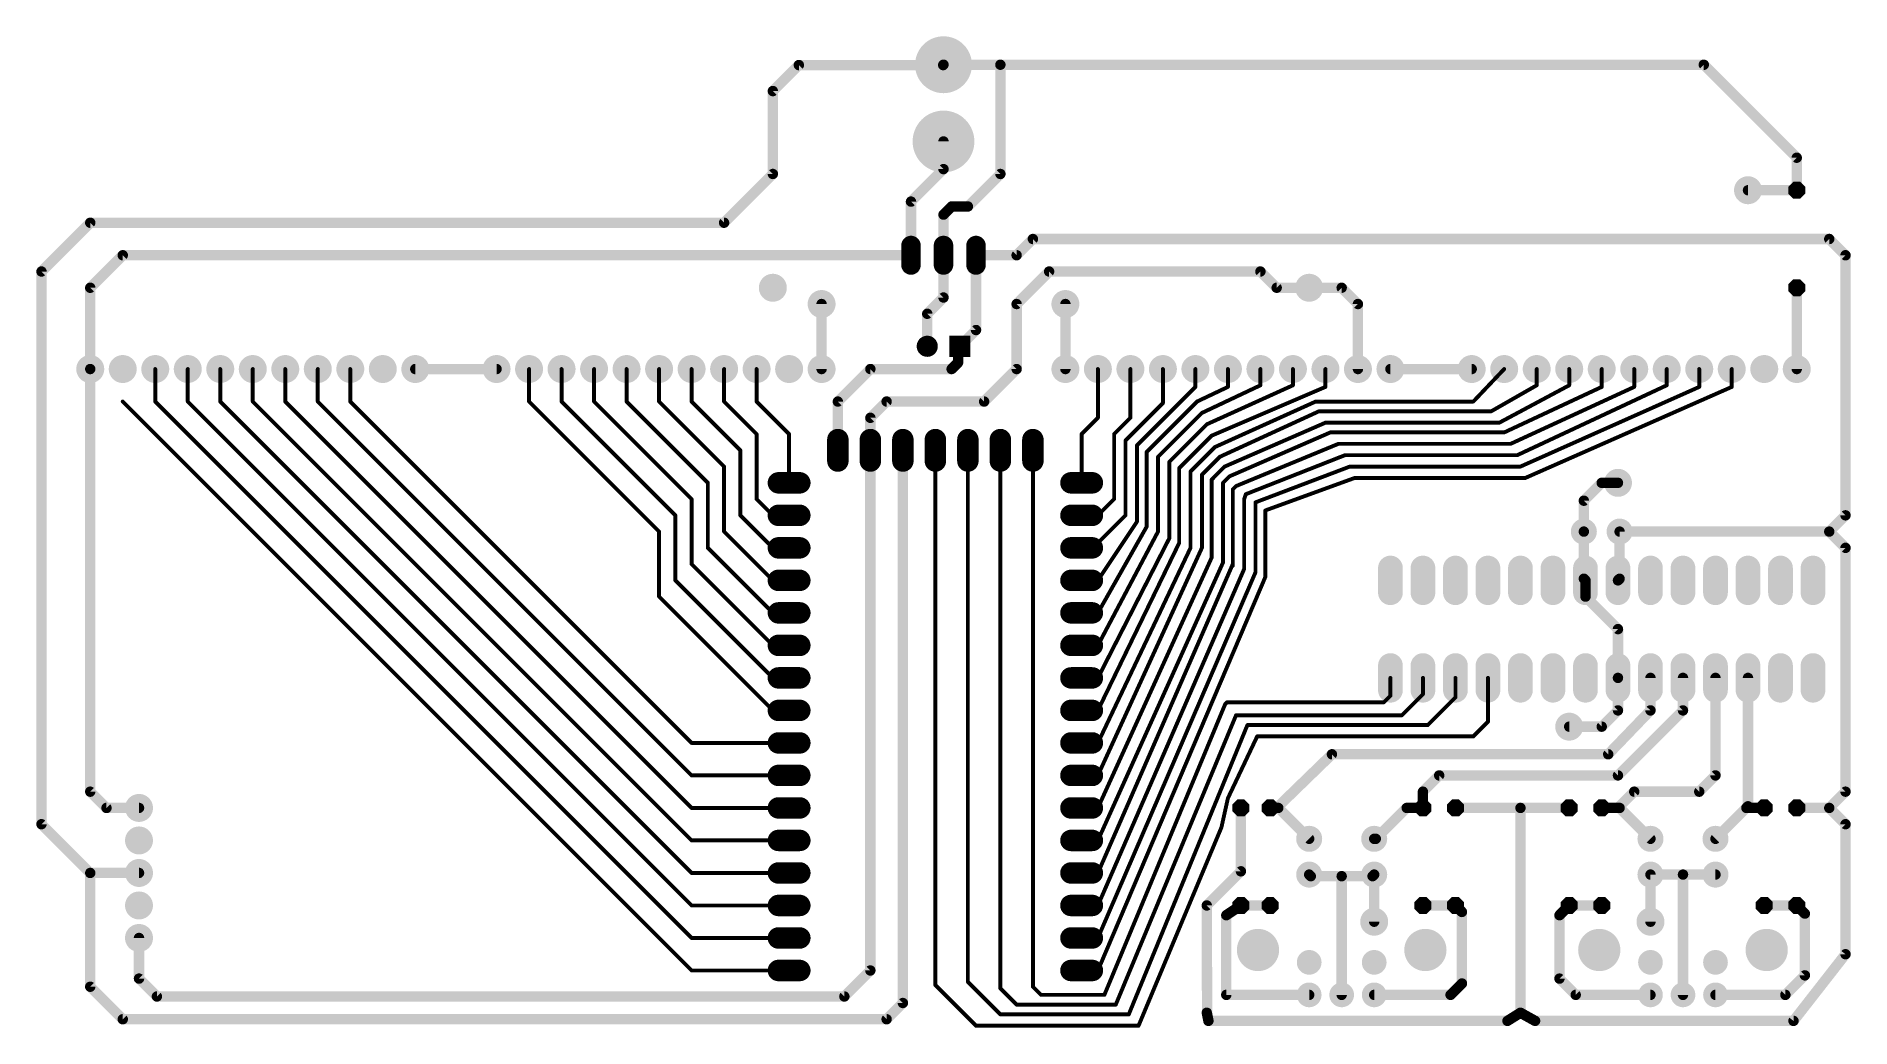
# Model space of a CAD drawing. Extents: x 0.08 to 5.67, y 0.02 to 3.07.
import ezdxf

# ---------------------------------------------------------------- set-up
doc = ezdxf.new("R2010")
doc.units = 0
for name, color, linetype in [('16', 175, 'CONTINUOUS'), ('17', 82, 'CONTINUOUS'), ('18', 82, 'CONTINUOUS')]:
    doc.layers.add(name, color=color, linetype=linetype)

# ---------------------------------------------------------------- blocks, each defined once
blk = doc.blocks.new('SQUAREP')
blk.add_solid([(-0.5, -0.5), (0.5, -0.5), (-0.5, 0.5), (0.5, 0.5)])
blk = doc.blocks.new('ROUNDP')
at = {"const_width": 0.5}
blk.add_lwpolyline([(0, -0.25, 1), (0, 0.25, 1), (0, -0.25)], format="xyb", dxfattribs=at)
blk = doc.blocks.new('LONGP100')
at = {"const_width": 1}
blk.add_lwpolyline([(-0.5, 0), (0.5, 0)], dxfattribs=at)
at = {"const_width": 0.5}
for points in [[(-0.5, 0.25, 1), (-0.5, -0.25)], [(0.5, -0.25, 1), (0.5, 0.25)]]:
    blk.add_lwpolyline(points, format="xyb", dxfattribs=at)
blk = doc.blocks.new('OCTAGONP')
at = {"const_width": 0.5}
blk.add_lwpolyline([(-0.25, -0.103553), (-0.25, 0.103553), (-0.103553, 0.25), (0.103553, 0.25), (0.25, 0.103553), (0.25, -0.103553), (0.103553, -0.25), (-0.103553, -0.25), (-0.25, -0.103553), (-0.25, 0.103553)], dxfattribs=at)
blk = doc.blocks.new('ROUNDV')
at = {"const_width": 0.5}
blk.add_lwpolyline([(0, -0.25, 1), (0, 0.25, 1), (0, -0.25)], format="xyb", dxfattribs=at)

msp = doc.modelspace()

# ---------------------------------------------------------------- linework, layer by layer
at = {"layer": '16'}
for points, const_width in [([(2.35, 2.905), (2.43, 2.985)], 0.032), ([(2.43, 2.985), (2.874, 2.985)], 0.032), ([(2.874, 2.985), (2.875, 2.986)], 0.032), ([(2.875, 2.986), (3.05, 2.986)], 0.032), ([(3.05, 2.986), (5.214, 2.986)], 0.032), ([(3.05, 2.65), (3.05, 2.986)], 0.032), ([(5.214, 2.986), (5.5, 2.7)], 0.032), ([(2.35, 2.65), (2.35, 2.905)], 0.032), ([(2.875, 2.75), (2.875, 2.665)], 0.032), ([(2.875, 2.665), (2.775, 2.565)], 0.032), ([(5.5, 2.7), (5.5, 2.6)], 0.032), ([(2.2, 2.5), (2.35, 2.65)], 0.032), ([(2.95, 2.55), (3.05, 2.65)], 0.032), ([(2.775, 2.565), (2.775, 2.4)], 0.032), ([(5.5, 2.6), (5.35, 2.6)], 0.032), ([(0.1, 2.35), (0.25, 2.5)], 0.032), ([(0.25, 2.5), (2.2, 2.5)], 0.032), ([(2.875, 2.525), (2.9, 2.55)], 0.032), ([(2.875, 2.4), (2.875, 2.525)], 0.032), ([(2.9, 2.55), (2.95, 2.55)], 0.032), ([(3.15, 2.45), (3.1, 2.4)], 0.032), ([(5.6, 2.45), (3.15, 2.45)], 0.032), ([(5.65, 2.4), (5.6, 2.45)], 0.032), ([(0.35, 2.4), (0.25, 2.3)], 0.032), ([(2.775, 2.4), (0.35, 2.4)], 0.032), ([(2.875, 2.4), (2.875, 2.27)], 0.032), ([(2.975, 2.4), (2.975, 2.17)], 0.032), ([(3.1, 2.4), (2.975, 2.4)], 0.032), ([(5.65, 1.6), (5.65, 2.4)], 0.032), ([(0.1, 0.65), (0.1, 2.35)], 0.032), ([(3.1, 2.25), (3.2, 2.35)], 0.032), ([(3.2, 2.35), (3.85, 2.35)], 0.032), ([(3.85, 2.35), (3.9, 2.3)], 0.032), ([(0.25, 2.3), (0.25, 2.05)], 0.032), ([(3.9, 2.3), (4.1, 2.3)], 0.032), ([(4.1, 2.3), (4.15, 2.25)], 0.032), ([(5.5, 2.3), (5.5, 2.05)], 0.032), ([(2.5, 2.05), (2.5, 2.25)], 0.032), ([(2.875, 2.27), (2.825, 2.22)], 0.032), ([(2.825, 2.22), (2.825, 2.12)], 0.032), ([(3.1, 2.05), (3.1, 2.25)], 0.032), ([(3.25, 2.05), (3.25, 2.25)], 0.032), ([(4.15, 2.25), (4.15, 2.05)], 0.032), ([(2.975, 2.17), (2.925, 2.12)], 0.032), ([(2.925, 2.12), (2.92, 2.12)], 0.032), ([(2.92, 2.12), (2.92, 2.07)], 0.032), ([(0.25, 2.05), (0.25, 0.75)], 0.032), ([(1.5, 2.05), (1.25, 2.05)], 0.032), ([(2.65, 2.05), (2.55, 1.95)], 0.032), ([(2.9, 2.05), (2.65, 2.05)], 0.032), ([(2.92, 2.07), (2.9, 2.05)], 0.032), ([(3, 1.95), (3.1, 2.05)], 0.032), ([(4.5, 2.05), (4.25, 2.05)], 0.032), ([(0.45, 2.05), (0.45, 1.95)], 0.012), ([(0.55, 1.95), (0.55, 2.05)], 0.012), ([(0.65, 2.05), (0.65, 1.95)], 0.012), ([(0.75, 1.95), (0.75, 2.05)], 0.012), ([(0.85, 2.05), (0.85, 1.95)], 0.012), ([(0.95, 1.95), (0.95, 2.05)], 0.012), ([(1.05, 2.05), (1.05, 1.95)], 0.012), ([(1.6, 2.05), (1.6, 1.95)], 0.012), ([(1.7, 2.05), (1.7, 1.95)], 0.012), ([(1.8, 1.95), (1.8, 2.05)], 0.012), ([(1.9, 2.05), (1.9, 1.95)], 0.012), ([(2, 1.95), (2, 2.05)], 0.012), ([(2.1, 2.05), (2.1, 1.95)], 0.012), ([(2.2, 1.95), (2.2, 2.05)], 0.012), ([(2.3, 1.95), (2.3, 2.05)], 0.012), ([(3.35, 1.9), (3.35, 2.05)], 0.012), ([(3.45, 1.9), (3.45, 2.05)], 0.012), ([(3.55, 1.945), (3.55, 2.05)], 0.012), ([(3.65, 1.995), (3.65, 2.05)], 0.012), ([(3.75, 1.995), (3.75, 2.05)], 0.012), ([(3.85, 2), (3.85, 2.05)], 0.012), ([(3.95, 2), (3.95, 2.05)], 0.012), ([(4.05, 1.995), (4.05, 2.05)], 0.012), ([(4.505, 1.95), (4.6, 2.05)], 0.012), ([(4.7, 2), (4.7, 2.05)], 0.012), ([(4.8, 2), (4.8, 2.05)], 0.012), ([(4.9, 1.995), (4.9, 2.05)], 0.012), ([(5, 1.995), (5, 2.05)], 0.012), ([(5.1, 2), (5.1, 2.05)], 0.012), ([(5.2, 1.995), (5.2, 2.05)], 0.012), ([(5.3, 1.995), (5.3, 2.05)], 0.012), ([(2.1, 0.2), (0.35, 1.95)], 0.012), ([(0.45, 1.95), (2.1, 0.3)], 0.012), ([(2.1, 0.4), (0.55, 1.95)], 0.012), ([(0.65, 1.95), (2.1, 0.5)], 0.012), ([(2.1, 0.6), (0.75, 1.95)], 0.012), ([(0.85, 1.95), (2.1, 0.7)], 0.012), ([(2.1, 0.8), (0.95, 1.95)], 0.012), ([(1.05, 1.95), (2.1, 0.9)], 0.012), ([(1.6, 1.95), (2, 1.55)], 0.012), ([(1.7, 1.95), (2.05, 1.6)], 0.012), ([(2.1, 1.65), (1.8, 1.95)], 0.012), ([(1.9, 1.95), (2.15, 1.7)], 0.012), ([(2.2, 1.75), (2, 1.95)], 0.012), ([(2.1, 1.95), (2.25, 1.8)], 0.012), ([(2.3, 1.85), (2.2, 1.95)], 0.012), ([(2.4, 1.85), (2.3, 1.95)], 0.012), ([(2.55, 1.95), (2.55, 1.8)], 0.032), ([(2.65, 1.9), (2.7, 1.95)], 0.032), ([(2.7, 1.95), (3, 1.95)], 0.032), ([(3.47, 1.815), (3.65, 1.995)], 0.012), ([(3.5, 1.795), (3.655, 1.95)], 0.012), ([(3.655, 1.95), (3.75, 1.995)], 0.012), ([(3.67, 1.915), (3.85, 2)], 0.012), ([(3.685, 1.88), (3.95, 2)], 0.012), ([(3.7, 1.845), (4.05, 1.995)], 0.012), ([(3.71, 1.81), (4.02, 1.95)], 0.012), ([(4.02, 1.95), (4.505, 1.95)], 0.012), ([(4.56, 1.92), (4.7, 2)], 0.012), ([(4.585, 1.885), (4.8, 2)], 0.012), ([(4.6, 1.855), (4.9, 1.995)], 0.012), ([(4.62, 1.82), (5, 1.995)], 0.012), ([(4.64, 1.785), (5.1, 2)], 0.012), ([(4.65, 1.75), (5.2, 1.995)], 0.012), ([(4.665, 1.715), (5.3, 1.995)], 0.012), ([(2.65, 1.8), (2.65, 1.9)], 0.032), ([(3.3, 1.85), (3.35, 1.9)], 0.012), ([(3.4, 1.85), (3.45, 1.9)], 0.012), ([(3.435, 1.83), (3.55, 1.945)], 0.012), ([(3.535, 1.78), (3.67, 1.915)], 0.012), ([(4.03, 1.92), (3.725, 1.78)], 0.012), ([(4.03, 1.92), (4.56, 1.92)], 0.012), ([(2.3, 1.65), (2.3, 1.85)], 0.012), ([(2.4, 1.7), (2.4, 1.85)], 0.012), ([(3.3, 1.7), (3.3, 1.85)], 0.012), ([(3.4, 1.65), (3.4, 1.85)], 0.012), ([(3.57, 1.765), (3.685, 1.88)], 0.012), ([(3.6, 1.745), (3.7, 1.845)], 0.012), ([(3.74, 1.75), (4.05, 1.885)], 0.012), ([(4.065, 1.855), (3.755, 1.72)], 0.012), ([(4.05, 1.885), (4.585, 1.885)], 0.012), ([(4.065, 1.855), (4.6, 1.855)], 0.012), ([(2.25, 1.8), (2.25, 1.6)], 0.012), ([(2.65, 0.2), (2.65, 1.8)], 0.032), ([(2.75, 1.8), (2.75, 0.1)], 0.032), ([(2.85, 1.8), (2.85, 0.155)], 0.012), ([(2.95, 1.8), (2.95, 0.165)], 0.012), ([(3.05, 1.8), (3.05, 0.145)], 0.012), ([(3.15, 1.8), (3.15, 0.15)], 0.012), ([(3.435, 1.6), (3.435, 1.83)], 0.012), ([(3.47, 1.58), (3.47, 1.815)], 0.012), ([(3.5, 1.565), (3.5, 1.795)], 0.012), ([(3.635, 1.735), (3.71, 1.81)], 0.012), ([(3.775, 1.69), (4.09, 1.82)], 0.012), ([(4.11, 1.785), (3.805, 1.665)], 0.012), ([(4.09, 1.82), (4.62, 1.82)], 0.012), ([(4.11, 1.785), (4.64, 1.785)], 0.012), ([(2.2, 1.55), (2.2, 1.75)], 0.012), ([(3.535, 1.55), (3.535, 1.78)], 0.012), ([(3.57, 1.53), (3.57, 1.765)], 0.012), ([(3.6, 1.515), (3.6, 1.745)], 0.012), ([(3.635, 1.5), (3.635, 1.735)], 0.012), ([(3.67, 1.725), (3.725, 1.78)], 0.012), ([(3.67, 1.5), (3.67, 1.725)], 0.012), ([(3.7, 1.71), (3.74, 1.75)], 0.012), ([(3.835, 1.64), (4.125, 1.75)], 0.012), ([(4.125, 1.75), (4.65, 1.75)], 0.012), ([(2.15, 1.7), (2.15, 1.5)], 0.012), ([(3.7, 1.47), (3.7, 1.71)], 0.012), ([(3.735, 1.7), (3.755, 1.72)], 0.012), ([(3.735, 1.455), (3.735, 1.7)], 0.012), ([(3.765, 1.68), (3.775, 1.69)], 0.012), ([(3.765, 1.45), (3.765, 1.68)], 0.012), ([(4.14, 1.715), (3.865, 1.615)], 0.012), ([(4.14, 1.715), (4.665, 1.715)], 0.012), ([(4.845, 1.645), (4.9, 1.7)], 0.032), ([(4.9, 1.7), (4.95, 1.7)], 0.032), ([(2.1, 1.45), (2.1, 1.65)], 0.012), ([(2.35, 1.6), (2.3, 1.65)], 0.012), ([(3.35, 1.6), (3.4, 1.65)], 0.012), ([(3.8, 1.65), (3.805, 1.665)], 0.012), ([(3.8, 1.435), (3.8, 1.65)], 0.012), ([(3.835, 1.425), (3.835, 1.64)], 0.012), ([(3.865, 1.41), (3.865, 1.615)], 0.012), ([(4.845, 1.55), (4.845, 1.645)], 0.032), ([(2.05, 1.6), (2.05, 1.4)], 0.012), ([(2.25, 1.6), (2.35, 1.5)], 0.012), ([(2.4, 1.6), (2.35, 1.6)], 0.012), ([(3.3, 1.6), (3.35, 1.6)], 0.012), ([(3.335, 1.5), (3.435, 1.6)], 0.012), ([(3.35, 1.4), (3.47, 1.58)], 0.012), ([(3.35, 1.3), (3.5, 1.565)], 0.012), ([(4.845, 1.55), (4.845, 1.405)], 0.032), ([(4.955, 1.55), (5.6, 1.55)], 0.032), ([(4.955, 1.55), (4.955, 1.405)], 0.032), ([(5.6, 1.55), (5.65, 1.6)], 0.032), ([(5.65, 1.5), (5.6, 1.55)], 0.032), ([(2, 1.55), (2, 1.35)], 0.012), ([(2.35, 1.4), (2.2, 1.55)], 0.012), ([(3.35, 1.2), (3.535, 1.55)], 0.012), ([(3.35, 1.1), (3.57, 1.53)], 0.012), ([(3.35, 1), (3.6, 1.515)], 0.012), ([(5.65, 0.75), (5.65, 1.5)], 0.032), ([(2.35, 1.2), (2.1, 1.45)], 0.012), ([(2.15, 1.5), (2.35, 1.3)], 0.012), ([(2.35, 1.5), (2.4, 1.5)], 0.012), ([(3.3, 1.5), (3.335, 1.5)], 0.012), ([(3.35, 0.8), (3.67, 1.5)], 0.012), ([(3.35, 0.9), (3.635, 1.5)], 0.012), ([(3.35, 0.7), (3.7, 1.47)], 0.012), ([(3.35, 0.6), (3.735, 1.455)], 0.012), ([(3.35, 0.5), (3.765, 1.45)], 0.012), ([(3.765, 1.445), (3.765, 1.45)], 0.012), ([(2.05, 1.4), (2.35, 1.1)], 0.012), ([(2.4, 1.4), (2.35, 1.4)], 0.012), ([(3.3, 1.4), (3.35, 1.4)], 0.012), ([(3.35, 0.4), (3.8, 1.435)], 0.012), ([(3.35, 0.3), (3.835, 1.425)], 0.012), ([(3.35, 0.2), (3.865, 1.41)], 0.012), ([(4.845, 1.405), (4.85, 1.4)], 0.032), ([(4.85, 1.4), (4.85, 1.35)], 0.032), ([(4.955, 1.405), (4.95, 1.4)], 0.032), ([(2, 1.35), (2.35, 1)], 0.012), ([(4.85, 1.35), (4.95, 1.25)], 0.032), ([(2.35, 1.3), (2.4, 1.3)], 0.012), ([(3.3, 1.3), (3.35, 1.3)], 0.012), ([(4.95, 1.25), (4.95, 1.1)], 0.032), ([(2.4, 1.2), (2.35, 1.2)], 0.012), ([(3.3, 1.2), (3.35, 1.2)], 0.012), ([(2.35, 1.1), (2.4, 1.1)], 0.012), ([(3.3, 1.1), (3.35, 1.1)], 0.012), ([(4.25, 1.1), (4.25, 1.045)], 0.012), ([(4.35, 1.1), (4.35, 1.05)], 0.012), ([(4.45, 1.1), (4.45, 1.04)], 0.012), ([(4.55, 1.1), (4.55, 0.965)], 0.012), ([(4.95, 1.1), (4.95, 1)], 0.032), ([(5.05, 1.1), (5.05, 1)], 0.032), ([(5.15, 1), (5.15, 1.1)], 0.032), ([(5.25, 1.1), (5.25, 0.8)], 0.032), ([(5.35, 1.1), (5.35, 0.705)], 0.032), ([(2.35, 1), (2.4, 1)], 0.012), ([(3.3, 1), (3.35, 1)], 0.012), ([(3.741606, 1.019333), (3.37, 0.125)], 0.012), ([(3.747274, 1.025), (3.741606, 1.019333)], 0.012), ([(4.23, 1.025), (3.747274, 1.025)], 0.012), ([(4.25, 1.045), (4.23, 1.025)], 0.012), ([(4.35, 1.05), (4.285, 0.985)], 0.012), ([(4.45, 1.04), (4.365, 0.955)], 0.012), ([(4.95, 1), (4.9, 0.95)], 0.032), ([(5.05, 1), (4.92, 0.865)], 0.032), ([(4.95, 0.8), (5.15, 1)], 0.032), ([(3.405, 0.095), (3.775, 0.985)], 0.012), ([(3.81, 0.955), (3.445, 0.065)], 0.012), ([(4.285, 0.985), (3.775, 0.985)], 0.012), ([(4.365, 0.955), (3.81, 0.955)], 0.012), ([(4.55, 0.965), (4.505, 0.92)], 0.012), ([(4.9, 0.95), (4.8, 0.95)], 0.032), ([(2.1, 0.9), (2.4, 0.9)], 0.012), ([(3.3, 0.9), (3.35, 0.9)], 0.012), ([(3.75, 0.73), (3.84, 0.92)], 0.012), ([(4.505, 0.92), (3.84, 0.92)], 0.012), ([(4.07, 0.865), (3.9, 0.7)], 0.032), ([(4.92, 0.865), (4.07, 0.865)], 0.032), ([(2.4, 0.8), (2.1, 0.8)], 0.012), ([(3.3, 0.8), (3.35, 0.8)], 0.012), ([(4.35, 0.75), (4.4, 0.8)], 0.032), ([(4.4, 0.8), (4.95, 0.8)], 0.032), ([(5.25, 0.8), (5.2, 0.75)], 0.032), ([(0.25, 0.75), (0.3, 0.7)], 0.032), ([(3.73, 0.64), (3.75, 0.73)], 0.012), ([(4.35, 0.7), (4.35, 0.75)], 0.032), ([(5, 0.75), (4.95, 0.7)], 0.032), ([(5.2, 0.75), (5, 0.75)], 0.032), ([(5.6, 0.7), (5.65, 0.75)], 0.032), ([(0.3, 0.7), (0.4, 0.7)], 0.032), ([(2.1, 0.7), (2.4, 0.7)], 0.012), ([(3.3, 0.7), (3.35, 0.7)], 0.012), ([(3.79, 0.7), (3.79, 0.505)], 0.032), ([(3.88, 0.7), (3.9, 0.7)], 0.032), ([(3.9, 0.7), (3.905, 0.7)], 0.032), ([(3.905, 0.7), (4, 0.605)], 0.032), ([(4.205, 0.605), (4.3, 0.7)], 0.032), ([(4.3, 0.7), (4.35, 0.7)], 0.032), ([(4.65, 0.7), (4.45, 0.7)], 0.032), ([(4.8, 0.7), (4.65, 0.7)], 0.032), ([(4.65, 0.7), (4.65, 0.07)], 0.032), ([(4.9, 0.7), (4.95, 0.7)], 0.032), ([(4.95, 0.7), (4.955, 0.7)], 0.032), ([(4.955, 0.7), (5.05, 0.605)], 0.032), ([(5.345, 0.7), (5.25, 0.605)], 0.032), ([(5.35, 0.705), (5.345, 0.7)], 0.032), ([(5.4, 0.7), (5.345, 0.7)], 0.032), ([(5.5, 0.7), (5.6, 0.7)], 0.032), ([(5.65, 0.65), (5.6, 0.7)], 0.032), ([(0.25, 0.5), (0.1, 0.65)], 0.032), ([(3.475, 0.03), (3.73, 0.64)], 0.012), ([(4.2, 0.605), (4.205, 0.605)], 0.032), ([(5.65, 0.25), (5.65, 0.65)], 0.032), ([(2.4, 0.6), (2.1, 0.6)], 0.012), ([(3.3, 0.6), (3.35, 0.6)], 0.012), ([(0.4, 0.5), (0.25, 0.5)], 0.032), ([(0.25, 0.15), (0.25, 0.5)], 0.032), ([(2.1, 0.5), (2.4, 0.5)], 0.012), ([(3.3, 0.5), (3.35, 0.5)], 0.012), ([(3.79, 0.505), (3.685, 0.4)], 0.032), ([(4.005, 0.49), (4, 0.495)], 0.032), ([(4.1, 0.49), (4.005, 0.49)], 0.032), ([(4.1, 0.125), (4.1, 0.49)], 0.032), ([(4.1, 0.49), (4.195, 0.49)], 0.032), ([(4.195, 0.49), (4.2, 0.495)], 0.032), ([(4.2, 0.495), (4.2, 0.35)], 0.032), ([(5.15, 0.495), (5.05, 0.495)], 0.032), ([(5.05, 0.495), (5.05, 0.35)], 0.032), ([(5.15, 0.125), (5.15, 0.495)], 0.032), ([(5.15, 0.495), (5.25, 0.495)], 0.032), ([(2.4, 0.4), (2.1, 0.4)], 0.012), ([(3.3, 0.4), (3.35, 0.4)], 0.012), ([(3.685, 0.4), (3.685961, 0.065192)], 0.032), ([(3.745, 0.37), (3.79, 0.4)], 0.032), ([(3.88, 0.4), (3.79, 0.4)], 0.032), ([(4.35, 0.4), (4.45, 0.4)], 0.032), ([(4.47, 0.38), (4.45, 0.4)], 0.032), ([(4.47, 0.16), (4.47, 0.38)], 0.032), ([(4.77, 0.37), (4.8, 0.4)], 0.032), ([(4.8, 0.4), (4.9, 0.4)], 0.032), ([(5.5, 0.4), (5.4, 0.4)], 0.032), ([(5.525, 0.375), (5.5, 0.4)], 0.032), ([(5.525, 0.185), (5.525, 0.375)], 0.032), ([(3.745, 0.125), (3.745, 0.37)], 0.032), ([(4.77, 0.175), (4.77, 0.37)], 0.032), ([(0.4, 0.3), (0.4, 0.175)], 0.032), ([(2.1, 0.3), (2.4, 0.3)], 0.012), ([(3.3, 0.3), (3.35, 0.3)], 0.012), ([(5.49, 0.045), (5.65, 0.25)], 0.032), ([(0.4, 0.175), (0.455, 0.12)], 0.032), ([(2.4, 0.2), (2.1, 0.2)], 0.012), ([(2.57, 0.12), (2.65, 0.2)], 0.032), ([(2.95, 0.165), (3.05, 0.065)], 0.012), ([(3.3, 0.2), (3.35, 0.2)], 0.012), ([(4.435, 0.125), (4.47, 0.16)], 0.032), ([(4.82, 0.125), (4.77, 0.175)], 0.032), ([(5.465, 0.125), (5.525, 0.185)], 0.032), ([(0.35, 0.05), (0.25, 0.15)], 0.032), ([(0.455, 0.12), (2.57, 0.12)], 0.032), ([(2.75, 0.1), (2.7, 0.05)], 0.032), ([(2.85, 0.155), (2.975, 0.03)], 0.012), ([(3.05, 0.145), (3.1, 0.095)], 0.012), ([(3.15, 0.15), (3.175, 0.125)], 0.012), ([(3.175, 0.125), (3.37, 0.125)], 0.012), ([(4, 0.125), (3.745, 0.125)], 0.032), ([(4.2, 0.125), (4.435, 0.125)], 0.032), ([(5.05, 0.125), (4.82, 0.125)], 0.032), ([(5.25, 0.125), (5.465, 0.125)], 0.032), ([(2.7, 0.05), (0.35, 0.05)], 0.032), ([(3.05, 0.065), (3.445, 0.065)], 0.012), ([(3.1, 0.095), (3.405, 0.095)], 0.012), ([(3.685, 0.07), (3.685961, 0.065192)], 0.032), ([(3.685961, 0.065192), (3.69, 0.045)], 0.032), ([(3.69, 0.045), (4.61, 0.045)], 0.032), ([(4.61, 0.045), (4.65, 0.07)], 0.032), ([(4.65, 0.07), (4.695, 0.045)], 0.032), ([(4.695, 0.045), (5.49, 0.045)], 0.032), ([(2.975, 0.03), (3.475, 0.03)], 0.012)]:
    msp.add_lwpolyline(points, dxfattribs=dict(at, const_width=const_width))
for points, const_width in [([(2.43, 2.993, 1), (2.43, 2.977)], 0.016), ([(2.435657, 2.979343, 1), (2.424343, 2.990657)], 0.016), ([(2.868343, 2.990657, 1), (2.879657, 2.979343)], 0.016), ([(2.875, 2.994, 1), (2.875, 2.978)], 0.016), ([(2.880657, 2.980343, 1), (2.869343, 2.991657)], 0.016), ([(2.874, 2.977, 1), (2.874, 2.993)], 0.016), ([(3.05, 2.994, 1), (3.05, 2.978)], 0.016), ([(3.058, 2.986, 1), (3.042, 2.986)], 0.016), ([(3.05, 2.978, 1), (3.05, 2.994)], 0.016), ([(5.219657, 2.991657, 1), (5.208343, 2.980343)], 0.016), ([(5.214, 2.978, 1), (5.214, 2.994)], 0.016), ([(2.358, 2.905, 1), (2.342, 2.905)], 0.016), ([(2.344343, 2.910657, 1), (2.355657, 2.899343)], 0.016), ([(2.883, 2.75, 1), (2.867, 2.75)], 0.016), ([(2.880657, 2.659343, 1), (2.869343, 2.670657)], 0.016), ([(5.508, 2.7, 1), (5.492, 2.7)], 0.016), ([(5.494343, 2.694343, 1), (5.505657, 2.705657)], 0.016), ([(2.342, 2.65, 1), (2.358, 2.65)], 0.016), ([(2.355657, 2.644343, 1), (2.344343, 2.655657)], 0.016), ([(2.867, 2.665, 1), (2.883, 2.665)], 0.016), ([(3.042, 2.65, 1), (3.058, 2.65)], 0.016), ([(3.055657, 2.644343, 1), (3.044343, 2.655657)], 0.016), ([(2.783, 2.565, 1), (2.767, 2.565)], 0.016), ([(2.769343, 2.570657, 1), (2.780657, 2.559343)], 0.016), ([(5.35, 2.608, 1), (5.35, 2.592)], 0.016), ([(5.492, 2.6, 1), (5.508, 2.6)], 0.016), ([(5.5, 2.592, 1), (5.5, 2.608)], 0.016), ([(0.25, 2.508, 1), (0.25, 2.492)], 0.016), ([(0.255657, 2.494343, 1), (0.244343, 2.505657)], 0.016), ([(2.194343, 2.505657, 1), (2.205657, 2.494343)], 0.016), ([(2.2, 2.492, 1), (2.2, 2.508)], 0.016), ([(2.883, 2.525, 1), (2.867, 2.525)], 0.016), ([(2.869343, 2.530657, 1), (2.880657, 2.519343)], 0.016), ([(2.9, 2.558, 1), (2.9, 2.542)], 0.016), ([(2.905657, 2.544343, 1), (2.894343, 2.555657)], 0.016), ([(2.944343, 2.555657, 1), (2.955657, 2.544343)], 0.016), ([(2.95, 2.542, 1), (2.95, 2.558)], 0.016), ([(3.15, 2.458, 1), (3.15, 2.442)], 0.016), ([(3.155657, 2.444343, 1), (3.144343, 2.455657)], 0.016), ([(5.605657, 2.455657, 1), (5.594343, 2.444343)], 0.016), ([(5.6, 2.442, 1), (5.6, 2.458)], 0.016), ([(0.35, 2.408, 1), (0.35, 2.392)], 0.016), ([(0.355657, 2.394343, 1), (0.344343, 2.405657)], 0.016), ([(2.767, 2.4, 1), (2.783, 2.4)], 0.016), ([(2.775, 2.392, 1), (2.775, 2.408)], 0.016), ([(2.883, 2.4, 1), (2.867, 2.4)], 0.016), ([(2.867, 2.4, 1), (2.883, 2.4)], 0.016), ([(2.983, 2.4, 1), (2.967, 2.4)], 0.016), ([(2.975, 2.408, 1), (2.975, 2.392)], 0.016), ([(3.094343, 2.405657, 1), (3.105657, 2.394343)], 0.016), ([(3.1, 2.392, 1), (3.1, 2.408)], 0.016), ([(5.658, 2.4, 1), (5.642, 2.4)], 0.016), ([(5.644343, 2.394343, 1), (5.655657, 2.405657)], 0.016), ([(0.108, 2.35, 1), (0.092, 2.35)], 0.016), ([(0.094343, 2.355657, 1), (0.105657, 2.344343)], 0.016), ([(3.2, 2.358, 1), (3.2, 2.342)], 0.016), ([(3.205657, 2.344343, 1), (3.194343, 2.355657)], 0.016), ([(3.855657, 2.355657, 1), (3.844343, 2.344343)], 0.016), ([(3.85, 2.342, 1), (3.85, 2.358)], 0.016), ([(0.258, 2.3, 1), (0.242, 2.3)], 0.016), ([(0.244343, 2.305657, 1), (0.255657, 2.294343)], 0.016), ([(3.9, 2.308, 1), (3.9, 2.292)], 0.016), ([(3.894343, 2.294343, 1), (3.905657, 2.305657)], 0.016), ([(4.105657, 2.305657, 1), (4.094343, 2.294343)], 0.016), ([(4.1, 2.292, 1), (4.1, 2.308)], 0.016), ([(5.508, 2.3, 1), (5.492, 2.3)], 0.016), ([(2.508, 2.25, 1), (2.492, 2.25)], 0.016), ([(2.833, 2.22, 1), (2.817, 2.22)], 0.016), ([(2.819343, 2.225657, 1), (2.830657, 2.214343)], 0.016), ([(2.867, 2.27, 1), (2.883, 2.27)], 0.016), ([(2.880657, 2.264343, 1), (2.869343, 2.275657)], 0.016), ([(3.108, 2.25, 1), (3.092, 2.25)], 0.016), ([(3.094343, 2.255657, 1), (3.105657, 2.244343)], 0.016), ([(3.258, 2.25, 1), (3.242, 2.25)], 0.016), ([(4.158, 2.25, 1), (4.142, 2.25)], 0.016), ([(4.144343, 2.244343, 1), (4.155657, 2.255657)], 0.016), ([(2.967, 2.17, 1), (2.983, 2.17)], 0.016), ([(2.980657, 2.164343, 1), (2.969343, 2.175657)], 0.016), ([(2.817, 2.12, 1), (2.833, 2.12)], 0.016), ([(2.92, 2.128, 1), (2.92, 2.112)], 0.016), ([(2.928, 2.12, 1), (2.912, 2.12)], 0.016), ([(2.919343, 2.125657, 1), (2.930657, 2.114343)], 0.016), ([(2.925, 2.112, 1), (2.925, 2.128)], 0.016), ([(0.258, 2.05, 1), (0.242, 2.05)], 0.016), ([(1.25, 2.058, 1), (1.25, 2.042)], 0.016), ([(1.5, 2.042, 1), (1.5, 2.058)], 0.016), ([(2.65, 2.058, 1), (2.65, 2.042)], 0.016), ([(2.655657, 2.044343, 1), (2.644343, 2.055657)], 0.016), ([(2.9, 2.042, 1), (2.9, 2.058)], 0.016), ([(2.912, 2.07, 1), (2.928, 2.07)], 0.016), ([(2.925657, 2.064343, 1), (2.914343, 2.075657)], 0.016), ([(3.105657, 2.044343, 1), (3.094343, 2.055657)], 0.016), ([(4.25, 2.058, 1), (4.25, 2.042)], 0.016), ([(4.5, 2.042, 1), (4.5, 2.058)], 0.016), ([(0.242, 2.05, 1), (0.258, 2.05)], 0.016), ([(0.453, 2.05, 1), (0.447, 2.05)], 0.006), ([(0.553, 2.05, 1), (0.547, 2.05)], 0.006), ([(0.653, 2.05, 1), (0.647, 2.05)], 0.006), ([(0.753, 2.05, 1), (0.747, 2.05)], 0.006), ([(0.853, 2.05, 1), (0.847, 2.05)], 0.006), ([(0.953, 2.05, 1), (0.947, 2.05)], 0.006), ([(1.053, 2.05, 1), (1.047, 2.05)], 0.006), ([(1.603, 2.05, 1), (1.597, 2.05)], 0.006), ([(1.703, 2.05, 1), (1.697, 2.05)], 0.006), ([(1.803, 2.05, 1), (1.797, 2.05)], 0.006), ([(1.903, 2.05, 1), (1.897, 2.05)], 0.006), ([(2.003, 2.05, 1), (1.997, 2.05)], 0.006), ([(2.103, 2.05, 1), (2.097, 2.05)], 0.006), ([(2.203, 2.05, 1), (2.197, 2.05)], 0.006), ([(2.303, 2.05, 1), (2.297, 2.05)], 0.006), ([(2.492, 2.05, 1), (2.508, 2.05)], 0.016), ([(2.894343, 2.055657, 1), (2.905657, 2.044343)], 0.016), ([(3.092, 2.05, 1), (3.108, 2.05)], 0.016), ([(3.242, 2.05, 1), (3.258, 2.05)], 0.016), ([(3.353, 2.05, 1), (3.347, 2.05)], 0.006), ([(3.453, 2.05, 1), (3.447, 2.05)], 0.006), ([(3.553, 2.05, 1), (3.547, 2.05)], 0.006), ([(3.653, 2.05, 1), (3.647, 2.05)], 0.006), ([(3.753, 2.05, 1), (3.747, 2.05)], 0.006), ([(3.853, 2.05, 1), (3.847, 2.05)], 0.006), ([(3.953, 2.05, 1), (3.947, 2.05)], 0.006), ([(4.053, 2.05, 1), (4.047, 2.05)], 0.006), ([(4.142, 2.05, 1), (4.158, 2.05)], 0.016), ([(4.602175, 2.047934, 1), (4.597825, 2.052066)], 0.006), ([(4.703, 2.05, 1), (4.697, 2.05)], 0.006), ([(4.803, 2.05, 1), (4.797, 2.05)], 0.006), ([(4.903, 2.05, 1), (4.897, 2.05)], 0.006), ([(5.003, 2.05, 1), (4.997, 2.05)], 0.006), ([(5.103, 2.05, 1), (5.097, 2.05)], 0.006), ([(5.203, 2.05, 1), (5.197, 2.05)], 0.006), ([(5.303, 2.05, 1), (5.297, 2.05)], 0.006), ([(5.492, 2.05, 1), (5.508, 2.05)], 0.016), ([(0.352121, 1.952121, 1), (0.347879, 1.947879)], 0.006), ([(0.452121, 1.952121, 1), (0.447879, 1.947879)], 0.006), ([(0.552121, 1.952121, 1), (0.547879, 1.947879)], 0.006), ([(0.652121, 1.952121, 1), (0.647879, 1.947879)], 0.006), ([(0.752121, 1.952121, 1), (0.747879, 1.947879)], 0.006), ([(0.852121, 1.952121, 1), (0.847879, 1.947879)], 0.006), ([(0.952121, 1.952121, 1), (0.947879, 1.947879)], 0.006), ([(1.052121, 1.952121, 1), (1.047879, 1.947879)], 0.006), ([(1.602121, 1.952121, 1), (1.597879, 1.947879)], 0.006), ([(1.702121, 1.952121, 1), (1.697879, 1.947879)], 0.006), ([(1.802121, 1.952121, 1), (1.797879, 1.947879)], 0.006), ([(1.902121, 1.952121, 1), (1.897879, 1.947879)], 0.006), ([(2.002121, 1.952121, 1), (1.997879, 1.947879)], 0.006), ([(2.102121, 1.952121, 1), (2.097879, 1.947879)], 0.006), ([(2.202121, 1.952121, 1), (2.197879, 1.947879)], 0.006), ([(2.302121, 1.952121, 1), (2.297879, 1.947879)], 0.006), ([(2.558, 1.95, 1), (2.542, 1.95)], 0.016), ([(2.544343, 1.955657, 1), (2.555657, 1.944343)], 0.016), ([(2.7, 1.958, 1), (2.7, 1.942)], 0.016), ([(2.705657, 1.944343, 1), (2.694343, 1.955657)], 0.016), ([(2.994343, 1.955657, 1), (3.005657, 1.944343)], 0.016), ([(3, 1.942, 1), (3, 1.958)], 0.016), ([(3.647, 1.995, 1), (3.653, 1.995)], 0.006), ([(3.652121, 1.992879, 1), (3.647879, 1.997121)], 0.006), ([(3.653716, 1.952711, 1), (3.656284, 1.947289)], 0.006), ([(3.657121, 1.947879, 1), (3.652879, 1.952121)], 0.006), ([(3.747, 1.995, 1), (3.753, 1.995)], 0.006), ([(3.751284, 1.992289, 1), (3.748716, 1.997711)], 0.006), ([(3.847, 2, 1), (3.853, 2)], 0.006), ([(3.851281, 1.997287, 1), (3.848719, 2.002713)], 0.006), ([(3.947, 2, 1), (3.953, 2)], 0.006), ([(3.951238, 1.997267, 1), (3.948762, 2.002733)], 0.006), ([(4.02, 1.953, 1), (4.02, 1.947)], 0.006), ([(4.021235, 1.947266, 1), (4.018765, 1.952734)], 0.006), ([(4.047, 1.995, 1), (4.053, 1.995)], 0.006), ([(4.051182, 1.992243, 1), (4.048818, 1.997757)], 0.006), ([(4.502825, 1.952066, 1), (4.507175, 1.947934)], 0.006), ([(4.505, 1.947, 1), (4.505, 1.953)], 0.006), ([(4.697, 2, 1), (4.703, 2)], 0.006), ([(4.701488, 1.997395, 1), (4.698512, 2.002605)], 0.006), ([(4.797, 2, 1), (4.803, 2)], 0.006), ([(4.801415, 1.997355, 1), (4.798585, 2.002645)], 0.006), ([(4.897, 1.995, 1), (4.903, 1.995)], 0.006), ([(4.901269, 1.992281, 1), (4.898731, 1.997719)], 0.006), ([(4.997, 1.995, 1), (5.003, 1.995)], 0.006), ([(5.001255, 1.992275, 1), (4.998745, 1.997725)], 0.006), ([(5.097, 2, 1), (5.103, 2)], 0.006), ([(5.10127, 1.997282, 1), (5.09873, 2.002718)], 0.006), ([(5.197, 1.995, 1), (5.203, 1.995)], 0.006), ([(5.201221, 1.99226, 1), (5.198779, 1.99774)], 0.006), ([(5.297, 1.995, 1), (5.303, 1.995)], 0.006), ([(5.30121, 1.992255, 1), (5.29879, 1.997745)], 0.006), ([(0.447, 1.95, 1), (0.453, 1.95)], 0.006), ([(0.547, 1.95, 1), (0.553, 1.95)], 0.006), ([(0.647, 1.95, 1), (0.653, 1.95)], 0.006), ([(0.747, 1.95, 1), (0.753, 1.95)], 0.006), ([(0.847, 1.95, 1), (0.853, 1.95)], 0.006), ([(0.947, 1.95, 1), (0.953, 1.95)], 0.006), ([(1.047, 1.95, 1), (1.053, 1.95)], 0.006), ([(1.597, 1.95, 1), (1.603, 1.95)], 0.006), ([(1.697, 1.95, 1), (1.703, 1.95)], 0.006), ([(1.797, 1.95, 1), (1.803, 1.95)], 0.006), ([(1.897, 1.95, 1), (1.903, 1.95)], 0.006), ([(1.997, 1.95, 1), (2.003, 1.95)], 0.006), ([(2.097, 1.95, 1), (2.103, 1.95)], 0.006), ([(2.197, 1.95, 1), (2.203, 1.95)], 0.006), ([(2.297, 1.95, 1), (2.303, 1.95)], 0.006), ([(2.658, 1.9, 1), (2.642, 1.9)], 0.016), ([(2.644343, 1.905657, 1), (2.655657, 1.894343)], 0.016), ([(3.347, 1.9, 1), (3.353, 1.9)], 0.006), ([(3.352121, 1.897879, 1), (3.347879, 1.902121)], 0.006), ([(3.447, 1.9, 1), (3.453, 1.9)], 0.006), ([(3.452121, 1.897879, 1), (3.447879, 1.902121)], 0.006), ([(3.547, 1.945, 1), (3.553, 1.945)], 0.006), ([(3.552121, 1.942879, 1), (3.547879, 1.947121)], 0.006), ([(3.668719, 1.917713, 1), (3.671281, 1.912287)], 0.006), ([(3.672121, 1.912879, 1), (3.667879, 1.917121)], 0.006), ([(4.03, 1.923, 1), (4.03, 1.917)], 0.006), ([(4.031252, 1.917274, 1), (4.028748, 1.922726)], 0.006), ([(4.558512, 1.922605, 1), (4.561488, 1.917395)], 0.006), ([(4.56, 1.917, 1), (4.56, 1.923)], 0.006), ([(2.303, 1.85, 1), (2.297, 1.85)], 0.006), ([(2.297879, 1.847879, 1), (2.302121, 1.852121)], 0.006), ([(2.403, 1.85, 1), (2.397, 1.85)], 0.006), ([(2.397879, 1.847879, 1), (2.402121, 1.852121)], 0.006), ([(3.303, 1.85, 1), (3.297, 1.85)], 0.006), ([(3.297879, 1.852121, 1), (3.302121, 1.847879)], 0.006), ([(3.403, 1.85, 1), (3.397, 1.85)], 0.006), ([(3.397879, 1.852121, 1), (3.402121, 1.847879)], 0.006), ([(3.683762, 1.882733, 1), (3.686238, 1.877267)], 0.006), ([(3.687121, 1.877879, 1), (3.682879, 1.882121)], 0.006), ([(3.698818, 1.847757, 1), (3.701182, 1.842243)], 0.006), ([(3.702121, 1.842879, 1), (3.697879, 1.847121)], 0.006), ([(4.05, 1.888, 1), (4.05, 1.882)], 0.006), ([(4.051198, 1.882249, 1), (4.048802, 1.887751)], 0.006), ([(4.065, 1.858, 1), (4.065, 1.852)], 0.006), ([(4.066198, 1.852249, 1), (4.063802, 1.857751)], 0.006), ([(4.583585, 1.887645, 1), (4.586415, 1.882355)], 0.006), ([(4.585, 1.882, 1), (4.585, 1.888)], 0.006), ([(4.598731, 1.857719, 1), (4.601269, 1.852281)], 0.006), ([(4.6, 1.852, 1), (4.6, 1.858)], 0.006), ([(2.253, 1.8, 1), (2.247, 1.8)], 0.006), ([(2.247879, 1.797879, 1), (2.252121, 1.802121)], 0.006), ([(2.542, 1.8, 1), (2.558, 1.8)], 0.016), ([(2.658, 1.8, 1), (2.642, 1.8)], 0.016), ([(2.642, 1.8, 1), (2.658, 1.8)], 0.016), ([(2.758, 1.8, 1), (2.742, 1.8)], 0.016), ([(2.853, 1.8, 1), (2.847, 1.8)], 0.006), ([(2.953, 1.8, 1), (2.947, 1.8)], 0.006), ([(3.053, 1.8, 1), (3.047, 1.8)], 0.006), ([(3.153, 1.8, 1), (3.147, 1.8)], 0.006), ([(3.438, 1.83, 1), (3.432, 1.83)], 0.006), ([(3.432879, 1.832121, 1), (3.437121, 1.827879)], 0.006), ([(3.473, 1.815, 1), (3.467, 1.815)], 0.006), ([(3.467879, 1.817121, 1), (3.472121, 1.812879)], 0.006), ([(3.503, 1.795, 1), (3.497, 1.795)], 0.006), ([(3.497879, 1.797121, 1), (3.502121, 1.792879)], 0.006), ([(3.708765, 1.812734, 1), (3.711235, 1.807266)], 0.006), ([(3.712121, 1.807879, 1), (3.707879, 1.812121)], 0.006), ([(4.09, 1.823, 1), (4.09, 1.817)], 0.006), ([(4.091144, 1.817227, 1), (4.088856, 1.822773)], 0.006), ([(4.11, 1.788, 1), (4.11, 1.782)], 0.006), ([(4.111098, 1.782208, 1), (4.108902, 1.787792)], 0.006), ([(4.618745, 1.822725, 1), (4.621255, 1.817275)], 0.006), ([(4.62, 1.817, 1), (4.62, 1.823)], 0.006), ([(4.63873, 1.787718, 1), (4.64127, 1.782282)], 0.006), ([(4.64, 1.782, 1), (4.64, 1.788)], 0.006), ([(2.203, 1.75, 1), (2.197, 1.75)], 0.006), ([(2.197879, 1.747879, 1), (2.202121, 1.752121)], 0.006), ([(3.538, 1.78, 1), (3.532, 1.78)], 0.006), ([(3.532879, 1.782121, 1), (3.537121, 1.777879)], 0.006), ([(3.573, 1.765, 1), (3.567, 1.765)], 0.006), ([(3.567879, 1.767121, 1), (3.572121, 1.762879)], 0.006), ([(3.603, 1.745, 1), (3.597, 1.745)], 0.006), ([(3.597879, 1.747121, 1), (3.602121, 1.742879)], 0.006), ([(3.638, 1.735, 1), (3.632, 1.735)], 0.006), ([(3.632879, 1.737121, 1), (3.637121, 1.732879)], 0.006), ([(3.673, 1.725, 1), (3.667, 1.725)], 0.006), ([(3.723748, 1.782726, 1), (3.726252, 1.777274)], 0.006), ([(3.727121, 1.777879, 1), (3.722879, 1.782121)], 0.006), ([(3.738802, 1.752751, 1), (3.741198, 1.747249)], 0.006), ([(3.742121, 1.747879, 1), (3.737879, 1.752121)], 0.006), ([(4.125, 1.753, 1), (4.125, 1.747)], 0.006), ([(4.126064, 1.747195, 1), (4.123936, 1.752805)], 0.006), ([(4.648779, 1.75274, 1), (4.651221, 1.74726)], 0.006), ([(4.65, 1.747, 1), (4.65, 1.753)], 0.006), ([(2.153, 1.7, 1), (2.147, 1.7)], 0.006), ([(2.147879, 1.697879, 1), (2.152121, 1.702121)], 0.006), ([(2.397, 1.7, 1), (2.403, 1.7)], 0.006), ([(3.297, 1.7, 1), (3.303, 1.7)], 0.006), ([(3.667879, 1.727121, 1), (3.672121, 1.722879)], 0.006), ([(3.703, 1.71, 1), (3.697, 1.71)], 0.006), ([(3.697879, 1.712121, 1), (3.702121, 1.707879)], 0.006), ([(3.738, 1.7, 1), (3.732, 1.7)], 0.006), ([(3.732879, 1.702121, 1), (3.737121, 1.697879)], 0.006), ([(3.753802, 1.722751, 1), (3.756198, 1.717249)], 0.006), ([(3.757121, 1.717879, 1), (3.752879, 1.722121)], 0.006), ([(3.768, 1.68, 1), (3.762, 1.68)], 0.006), ([(3.762879, 1.682121, 1), (3.767121, 1.677879)], 0.006), ([(3.773856, 1.692773, 1), (3.776144, 1.687227)], 0.006), ([(3.777121, 1.687879, 1), (3.772879, 1.692121)], 0.006), ([(4.14, 1.718, 1), (4.14, 1.712)], 0.006), ([(4.141025, 1.712181, 1), (4.138975, 1.717819)], 0.006), ([(4.66379, 1.717745, 1), (4.66621, 1.712255)], 0.006), ([(4.665, 1.712, 1), (4.665, 1.718)], 0.006), ([(4.9, 1.708, 1), (4.9, 1.692)], 0.016), ([(4.905657, 1.694343, 1), (4.894343, 1.705657)], 0.016), ([(4.95, 1.692, 1), (4.95, 1.708)], 0.016), ([(2.103, 1.65, 1), (2.097, 1.65)], 0.006), ([(2.097879, 1.647879, 1), (2.102121, 1.652121)], 0.006), ([(2.302121, 1.652121, 1), (2.297879, 1.647879)], 0.006), ([(2.297, 1.65, 1), (2.303, 1.65)], 0.006), ([(3.397, 1.65, 1), (3.403, 1.65)], 0.006), ([(3.402121, 1.647879, 1), (3.397879, 1.652121)], 0.006), ([(3.803, 1.65, 1), (3.797, 1.65)], 0.006), ([(3.797154, 1.650949, 1), (3.802846, 1.649051)], 0.006), ([(3.803902, 1.667792, 1), (3.806098, 1.662208)], 0.006), ([(3.807846, 1.664051, 1), (3.802154, 1.665949)], 0.006), ([(3.838, 1.64, 1), (3.832, 1.64)], 0.006), ([(3.833936, 1.642805, 1), (3.836064, 1.637195)], 0.006), ([(3.868, 1.615, 1), (3.862, 1.615)], 0.006), ([(3.863975, 1.617819, 1), (3.866025, 1.612181)], 0.006), ([(4.853, 1.645, 1), (4.837, 1.645)], 0.016), ([(4.839343, 1.650657, 1), (4.850657, 1.639343)], 0.016), ([(2.053, 1.6, 1), (2.047, 1.6)], 0.006), ([(2.047879, 1.597879, 1), (2.052121, 1.602121)], 0.006), ([(2.252121, 1.602121, 1), (2.247879, 1.597879)], 0.006), ([(2.247, 1.6, 1), (2.253, 1.6)], 0.006), ([(2.35, 1.603, 1), (2.35, 1.597)], 0.006), ([(2.347879, 1.597879, 1), (2.352121, 1.602121)], 0.006), ([(2.4, 1.597, 1), (2.4, 1.603)], 0.006), ([(3.3, 1.603, 1), (3.3, 1.597)], 0.006), ([(3.347879, 1.602121, 1), (3.352121, 1.597879)], 0.006), ([(3.35, 1.597, 1), (3.35, 1.603)], 0.006), ([(3.432, 1.6, 1), (3.438, 1.6)], 0.006), ([(3.437121, 1.597879, 1), (3.432879, 1.602121)], 0.006), ([(3.467, 1.58, 1), (3.473, 1.58)], 0.006), ([(3.472496, 1.578336, 1), (3.467504, 1.581664)], 0.006), ([(3.497, 1.565, 1), (3.503, 1.565)], 0.006), ([(3.502611, 1.563522, 1), (3.497389, 1.566478)], 0.006), ([(4.853, 1.55, 1), (4.837, 1.55)], 0.016), ([(4.955, 1.558, 1), (4.955, 1.542)], 0.016), ([(4.963, 1.55, 1), (4.947, 1.55)], 0.016), ([(5.605657, 1.555657, 1), (5.594343, 1.544343)], 0.016), ([(5.594343, 1.555657, 1), (5.605657, 1.544343)], 0.016), ([(5.6, 1.542, 1), (5.6, 1.558)], 0.016), ([(5.642, 1.6, 1), (5.658, 1.6)], 0.016), ([(5.655657, 1.594343, 1), (5.644343, 1.605657)], 0.016), ([(2.003, 1.55, 1), (1.997, 1.55)], 0.006), ([(1.997879, 1.547879, 1), (2.002121, 1.552121)], 0.006), ([(2.202121, 1.552121, 1), (2.197879, 1.547879)], 0.006), ([(2.197, 1.55, 1), (2.203, 1.55)], 0.006), ([(3.532, 1.55, 1), (3.538, 1.55)], 0.006), ([(3.537652, 1.548598, 1), (3.532348, 1.551402)], 0.006), ([(3.567, 1.53, 1), (3.573, 1.53)], 0.006), ([(3.572671, 1.528634, 1), (3.567329, 1.531366)], 0.006), ([(3.597, 1.515, 1), (3.603, 1.515)], 0.006), ([(3.602699, 1.51369, 1), (3.597301, 1.51631)], 0.006), ([(4.837, 1.55, 1), (4.853, 1.55)], 0.016), ([(5.658, 1.5, 1), (5.642, 1.5)], 0.016), ([(5.644343, 1.494343, 1), (5.655657, 1.505657)], 0.016), ([(2.102121, 1.452121, 1), (2.097879, 1.447879)], 0.006), ([(2.097, 1.45, 1), (2.103, 1.45)], 0.006), ([(2.152121, 1.502121, 1), (2.147879, 1.497879)], 0.006), ([(2.147, 1.5, 1), (2.153, 1.5)], 0.006), ([(2.35, 1.503, 1), (2.35, 1.497)], 0.006), ([(2.347879, 1.497879, 1), (2.352121, 1.502121)], 0.006), ([(2.4, 1.497, 1), (2.4, 1.503)], 0.006), ([(3.3, 1.503, 1), (3.3, 1.497)], 0.006), ([(3.332879, 1.502121, 1), (3.337121, 1.497879)], 0.006), ([(3.335, 1.497, 1), (3.335, 1.503)], 0.006), ([(3.632, 1.5, 1), (3.638, 1.5)], 0.006), ([(3.63771, 1.498713, 1), (3.63229, 1.501287)], 0.006), ([(3.667, 1.5, 1), (3.673, 1.5)], 0.006), ([(3.672728, 1.498753, 1), (3.667272, 1.501247)], 0.006), ([(3.697, 1.47, 1), (3.703, 1.47)], 0.006), ([(3.702731, 1.468759, 1), (3.697269, 1.471241)], 0.006), ([(3.732, 1.455, 1), (3.738, 1.455)], 0.006), ([(3.737735, 1.453768, 1), (3.732265, 1.456232)], 0.006), ([(3.768, 1.45, 1), (3.762, 1.45)], 0.006), ([(3.762, 1.45, 1), (3.768, 1.45)], 0.006), ([(3.767749, 1.448799, 1), (3.762251, 1.451201)], 0.006), ([(2.052121, 1.402121, 1), (2.047879, 1.397879)], 0.006), ([(2.047, 1.4, 1), (2.053, 1.4)], 0.006), ([(2.35, 1.403, 1), (2.35, 1.397)], 0.006), ([(2.347879, 1.397879, 1), (2.352121, 1.402121)], 0.006), ([(2.4, 1.397, 1), (2.4, 1.403)], 0.006), ([(3.3, 1.403, 1), (3.3, 1.397)], 0.006), ([(3.347504, 1.401664, 1), (3.352496, 1.398336)], 0.006), ([(3.35, 1.397, 1), (3.35, 1.403)], 0.006), ([(3.762, 1.445, 1), (3.768, 1.445)], 0.006), ([(3.797, 1.435, 1), (3.803, 1.435)], 0.006), ([(3.802751, 1.433804, 1), (3.797249, 1.436196)], 0.006), ([(3.832, 1.425, 1), (3.838, 1.425)], 0.006), ([(3.837755, 1.423812, 1), (3.832245, 1.426188)], 0.006), ([(3.862, 1.41, 1), (3.868, 1.41)], 0.006), ([(3.86776, 1.408825, 1), (3.86224, 1.411175)], 0.006), ([(4.850657, 1.410657, 1), (4.839343, 1.399343)], 0.016), ([(4.837, 1.405, 1), (4.853, 1.405)], 0.016), ([(4.858, 1.4, 1), (4.842, 1.4)], 0.016), ([(4.844343, 1.394343, 1), (4.855657, 1.405657)], 0.016), ([(4.944343, 1.405657, 1), (4.955657, 1.394343)], 0.016), ([(4.947, 1.405, 1), (4.963, 1.405)], 0.016), ([(4.960657, 1.399343, 1), (4.949343, 1.410657)], 0.016), ([(2.002121, 1.352121, 1), (1.997879, 1.347879)], 0.006), ([(1.997, 1.35, 1), (2.003, 1.35)], 0.006), ([(4.855657, 1.355657, 1), (4.844343, 1.344343)], 0.016), ([(4.842, 1.35, 1), (4.858, 1.35)], 0.016), ([(2.35, 1.303, 1), (2.35, 1.297)], 0.006), ([(2.347879, 1.297879, 1), (2.352121, 1.302121)], 0.006), ([(2.4, 1.297, 1), (2.4, 1.303)], 0.006), ([(3.3, 1.303, 1), (3.3, 1.297)], 0.006), ([(3.347389, 1.301478, 1), (3.352611, 1.298522)], 0.006), ([(3.35, 1.297, 1), (3.35, 1.303)], 0.006), ([(4.958, 1.25, 1), (4.942, 1.25)], 0.016), ([(4.944343, 1.244343, 1), (4.955657, 1.255657)], 0.016), ([(2.35, 1.203, 1), (2.35, 1.197)], 0.006), ([(2.347879, 1.197879, 1), (2.352121, 1.202121)], 0.006), ([(2.4, 1.197, 1), (2.4, 1.203)], 0.006), ([(3.3, 1.203, 1), (3.3, 1.197)], 0.006), ([(3.347348, 1.201402, 1), (3.352652, 1.198598)], 0.006), ([(3.35, 1.197, 1), (3.35, 1.203)], 0.006), ([(2.35, 1.103, 1), (2.35, 1.097)], 0.006), ([(2.347879, 1.097879, 1), (2.352121, 1.102121)], 0.006), ([(2.4, 1.097, 1), (2.4, 1.103)], 0.006), ([(3.3, 1.103, 1), (3.3, 1.097)], 0.006), ([(3.347329, 1.101366, 1), (3.352671, 1.098634)], 0.006), ([(3.35, 1.097, 1), (3.35, 1.103)], 0.006), ([(4.253, 1.1, 1), (4.247, 1.1)], 0.006), ([(4.353, 1.1, 1), (4.347, 1.1)], 0.006), ([(4.453, 1.1, 1), (4.447, 1.1)], 0.006), ([(4.553, 1.1, 1), (4.547, 1.1)], 0.006), ([(4.958, 1.1, 1), (4.942, 1.1)], 0.016), ([(4.942, 1.1, 1), (4.958, 1.1)], 0.016), ([(5.058, 1.1, 1), (5.042, 1.1)], 0.016), ([(5.158, 1.1, 1), (5.142, 1.1)], 0.016), ([(5.258, 1.1, 1), (5.242, 1.1)], 0.016), ([(5.358, 1.1, 1), (5.342, 1.1)], 0.016), ([(2.35, 1.003, 1), (2.35, 0.997)], 0.006), ([(2.347879, 0.997879, 1), (2.352121, 1.002121)], 0.006), ([(2.4, 0.997, 1), (2.4, 1.003)], 0.006), ([(3.3, 1.003, 1), (3.3, 0.997)], 0.006), ([(3.35, 0.997, 1), (3.35, 1.003)], 0.006), ([(3.739485, 1.021454, 1), (3.743727, 1.017211)], 0.006), ([(3.744377, 1.018181, 1), (3.738836, 1.020484)], 0.006), ([(3.747274, 1.028, 1), (3.747274, 1.022)], 0.006), ([(3.749395, 1.022879, 1), (3.745152, 1.027121)], 0.006), ([(4.227879, 1.027121, 1), (4.232121, 1.022879)], 0.006), ([(4.23, 1.022, 1), (4.23, 1.028)], 0.006), ([(4.247, 1.045, 1), (4.253, 1.045)], 0.006), ([(4.252121, 1.042879, 1), (4.247879, 1.047121)], 0.006), ([(4.347, 1.05, 1), (4.353, 1.05)], 0.006), ([(4.352121, 1.047879, 1), (4.347879, 1.052121)], 0.006), ([(4.447, 1.04, 1), (4.453, 1.04)], 0.006), ([(4.452121, 1.037879, 1), (4.447879, 1.042121)], 0.006), ([(4.942, 1, 1), (4.958, 1)], 0.016), ([(4.955657, 0.994343, 1), (4.944343, 1.005657)], 0.016), ([(5.042, 1, 1), (5.058, 1)], 0.016), ([(5.055763, 0.994451, 1), (5.044237, 1.005549)], 0.016), ([(5.142, 1, 1), (5.158, 1)], 0.016), ([(5.155657, 0.994343, 1), (5.144343, 1.005657)], 0.016), ([(3.347301, 1.00131, 1), (3.352699, 0.99869)], 0.006), ([(3.775, 0.988, 1), (3.775, 0.982)], 0.006), ([(3.77777, 0.983848, 1), (3.77223, 0.986152)], 0.006), ([(3.81, 0.958, 1), (3.81, 0.952)], 0.006), ([(3.812776, 0.953862, 1), (3.807224, 0.956138)], 0.006), ([(4.282879, 0.987121, 1), (4.287121, 0.982879)], 0.006), ([(4.285, 0.982, 1), (4.285, 0.988)], 0.006), ([(4.362879, 0.957121, 1), (4.367121, 0.952879)], 0.006), ([(4.365, 0.952, 1), (4.365, 0.958)], 0.006), ([(4.547, 0.965, 1), (4.553, 0.965)], 0.006), ([(4.552121, 0.962879, 1), (4.547879, 0.967121)], 0.006), ([(4.8, 0.958, 1), (4.8, 0.942)], 0.016), ([(4.894343, 0.955657, 1), (4.905657, 0.944343)], 0.016), ([(4.9, 0.942, 1), (4.9, 0.958)], 0.016), ([(2.1, 0.903, 1), (2.1, 0.897)], 0.006), ([(2.097879, 0.897879, 1), (2.102121, 0.902121)], 0.006), ([(2.4, 0.897, 1), (2.4, 0.903)], 0.006), ([(3.3, 0.903, 1), (3.3, 0.897)], 0.006), ([(3.34729, 0.901287, 1), (3.35271, 0.898713)], 0.006), ([(3.35, 0.897, 1), (3.35, 0.903)], 0.006), ([(3.84, 0.923, 1), (3.84, 0.917)], 0.006), ([(3.842711, 0.918716, 1), (3.837289, 0.921284)], 0.006), ([(4.502879, 0.922121, 1), (4.507121, 0.917879)], 0.006), ([(4.505, 0.917, 1), (4.505, 0.923)], 0.006), ([(4.07, 0.873, 1), (4.07, 0.857)], 0.016), ([(4.075572, 0.859259, 1), (4.064428, 0.870741)], 0.016), ([(4.914237, 0.870549, 1), (4.925763, 0.859451)], 0.016), ([(4.92, 0.857, 1), (4.92, 0.873)], 0.016), ([(2.1, 0.803, 1), (2.1, 0.797)], 0.006), ([(2.097879, 0.797879, 1), (2.102121, 0.802121)], 0.006), ([(2.4, 0.797, 1), (2.4, 0.803)], 0.006), ([(3.3, 0.803, 1), (3.3, 0.797)], 0.006), ([(3.347272, 0.801247, 1), (3.352728, 0.798753)], 0.006), ([(3.35, 0.797, 1), (3.35, 0.803)], 0.006), ([(4.4, 0.808, 1), (4.4, 0.792)], 0.016), ([(4.405657, 0.794343, 1), (4.394343, 0.805657)], 0.016), ([(4.944343, 0.805657, 1), (4.955657, 0.794343)], 0.016), ([(4.95, 0.792, 1), (4.95, 0.808)], 0.016), ([(5.242, 0.8, 1), (5.258, 0.8)], 0.016), ([(5.255657, 0.794343, 1), (5.244343, 0.805657)], 0.016), ([(0.255657, 0.755657, 1), (0.244343, 0.744343)], 0.016), ([(0.242, 0.75, 1), (0.258, 0.75)], 0.016), ([(3.747289, 0.731284, 1), (3.752711, 0.728716)], 0.006), ([(3.752929, 0.729349, 1), (3.747071, 0.730651)], 0.006), ([(4.358, 0.75, 1), (4.342, 0.75)], 0.016), ([(4.344343, 0.755657, 1), (4.355657, 0.744343)], 0.016), ([(5, 0.758, 1), (5, 0.742)], 0.016), ([(5.005657, 0.744343, 1), (4.994343, 0.755657)], 0.016), ([(5.194343, 0.755657, 1), (5.205657, 0.744343)], 0.016), ([(5.2, 0.742, 1), (5.2, 0.758)], 0.016), ([(5.642, 0.75, 1), (5.658, 0.75)], 0.016), ([(5.655657, 0.744343, 1), (5.644343, 0.755657)], 0.016), ([(0.3, 0.708, 1), (0.3, 0.692)], 0.016), ([(0.294343, 0.694343, 1), (0.305657, 0.705657)], 0.016), ([(0.4, 0.692, 1), (0.4, 0.708)], 0.016), ([(2.1, 0.703, 1), (2.1, 0.697)], 0.006), ([(2.097879, 0.697879, 1), (2.102121, 0.702121)], 0.006), ([(2.4, 0.697, 1), (2.4, 0.703)], 0.006), ([(3.3, 0.703, 1), (3.3, 0.697)], 0.006), ([(3.347269, 0.701241, 1), (3.352731, 0.698759)], 0.006), ([(3.35, 0.697, 1), (3.35, 0.703)], 0.006), ([(3.798, 0.7, 1), (3.782, 0.7)], 0.016), ([(3.88, 0.708, 1), (3.88, 0.692)], 0.016), ([(3.9, 0.708, 1), (3.9, 0.692)], 0.016), ([(3.894428, 0.705741, 1), (3.905572, 0.694259)], 0.016), ([(3.910657, 0.705657, 1), (3.899343, 0.694343)], 0.016), ([(3.9, 0.692, 1), (3.9, 0.708)], 0.016), ([(3.905, 0.692, 1), (3.905, 0.708)], 0.016), ([(4.3, 0.708, 1), (4.3, 0.692)], 0.016), ([(4.305657, 0.694343, 1), (4.294343, 0.705657)], 0.016), ([(4.342, 0.7, 1), (4.358, 0.7)], 0.016), ([(4.35, 0.692, 1), (4.35, 0.708)], 0.016), ([(4.45, 0.708, 1), (4.45, 0.692)], 0.016), ([(4.65, 0.708, 1), (4.65, 0.692)], 0.016), ([(4.658, 0.7, 1), (4.642, 0.7)], 0.016), ([(4.65, 0.692, 1), (4.65, 0.708)], 0.016), ([(4.8, 0.692, 1), (4.8, 0.708)], 0.016), ([(4.9, 0.708, 1), (4.9, 0.692)], 0.016), ([(4.95, 0.708, 1), (4.95, 0.692)], 0.016), ([(4.944343, 0.705657, 1), (4.955657, 0.694343)], 0.016), ([(4.960657, 0.705657, 1), (4.949343, 0.694343)], 0.016), ([(4.95, 0.692, 1), (4.95, 0.708)], 0.016), ([(4.955, 0.692, 1), (4.955, 0.708)], 0.016), ([(5.345, 0.708, 1), (5.345, 0.692)], 0.016), ([(5.339343, 0.705657, 1), (5.350657, 0.694343)], 0.016), ([(5.350657, 0.694343, 1), (5.339343, 0.705657)], 0.016), ([(5.342, 0.705, 1), (5.358, 0.705)], 0.016), ([(5.355657, 0.699343, 1), (5.344343, 0.710657)], 0.016), ([(5.4, 0.692, 1), (5.4, 0.708)], 0.016), ([(5.5, 0.708, 1), (5.5, 0.692)], 0.016), ([(5.605657, 0.705657, 1), (5.594343, 0.694343)], 0.016), ([(5.594343, 0.705657, 1), (5.605657, 0.694343)], 0.016), ([(5.6, 0.692, 1), (5.6, 0.708)], 0.016), ([(0.105657, 0.655657, 1), (0.094343, 0.644343)], 0.016), ([(0.092, 0.65, 1), (0.108, 0.65)], 0.016), ([(3.727071, 0.640651, 1), (3.732929, 0.639349)], 0.006), ([(3.732768, 0.638843, 1), (3.727232, 0.641157)], 0.006), ([(3.994343, 0.599343, 1), (4.005657, 0.610657)], 0.016), ([(4.2, 0.613, 1), (4.2, 0.597)], 0.016), ([(4.199343, 0.610657, 1), (4.210657, 0.599343)], 0.016), ([(4.205, 0.597, 1), (4.205, 0.613)], 0.016), ([(5.044343, 0.599343, 1), (5.055657, 0.610657)], 0.016), ([(5.244343, 0.610657, 1), (5.255657, 0.599343)], 0.016), ([(5.658, 0.65, 1), (5.642, 0.65)], 0.016), ([(5.644343, 0.644343, 1), (5.655657, 0.655657)], 0.016), ([(2.1, 0.603, 1), (2.1, 0.597)], 0.006), ([(2.097879, 0.597879, 1), (2.102121, 0.602121)], 0.006), ([(2.4, 0.597, 1), (2.4, 0.603)], 0.006), ([(3.3, 0.603, 1), (3.3, 0.597)], 0.006), ([(3.347265, 0.601232, 1), (3.352735, 0.598768)], 0.006), ([(3.35, 0.597, 1), (3.35, 0.603)], 0.006), ([(0.25, 0.508, 1), (0.25, 0.492)], 0.016), ([(0.258, 0.5, 1), (0.242, 0.5)], 0.016), ([(0.244343, 0.494343, 1), (0.255657, 0.505657)], 0.016), ([(0.4, 0.492, 1), (0.4, 0.508)], 0.016), ([(2.1, 0.503, 1), (2.1, 0.497)], 0.006), ([(2.097879, 0.497879, 1), (2.102121, 0.502121)], 0.006), ([(2.4, 0.497, 1), (2.4, 0.503)], 0.006), ([(3.3, 0.503, 1), (3.3, 0.497)], 0.006), ([(3.347251, 0.501201, 1), (3.352749, 0.498799)], 0.006), ([(3.35, 0.497, 1), (3.35, 0.503)], 0.006), ([(3.782, 0.505, 1), (3.798, 0.505)], 0.016), ([(3.795657, 0.499343, 1), (3.784343, 0.510657)], 0.016), ([(4.005657, 0.500657, 1), (3.994343, 0.489343)], 0.016), ([(4.005, 0.498, 1), (4.005, 0.482)], 0.016), ([(3.999343, 0.484343, 1), (4.010657, 0.495657)], 0.016), ([(4.108, 0.49, 1), (4.092, 0.49)], 0.016), ([(4.1, 0.498, 1), (4.1, 0.482)], 0.016), ([(4.1, 0.482, 1), (4.1, 0.498)], 0.016), ([(4.189343, 0.495657, 1), (4.200657, 0.484343)], 0.016), ([(4.208, 0.495, 1), (4.192, 0.495)], 0.016), ([(4.205657, 0.489343, 1), (4.194343, 0.500657)], 0.016), ([(4.195, 0.482, 1), (4.195, 0.498)], 0.016), ([(5.05, 0.503, 1), (5.05, 0.487)], 0.016), ([(5.058, 0.495, 1), (5.042, 0.495)], 0.016), ([(5.158, 0.495, 1), (5.142, 0.495)], 0.016), ([(5.15, 0.503, 1), (5.15, 0.487)], 0.016), ([(5.15, 0.487, 1), (5.15, 0.503)], 0.016), ([(5.25, 0.487, 1), (5.25, 0.503)], 0.016), ([(2.1, 0.403, 1), (2.1, 0.397)], 0.006), ([(2.097879, 0.397879, 1), (2.102121, 0.402121)], 0.006), ([(2.4, 0.397, 1), (2.4, 0.403)], 0.006), ([(3.3, 0.403, 1), (3.3, 0.397)], 0.006), ([(3.347249, 0.401196, 1), (3.352751, 0.398804)], 0.006), ([(3.35, 0.397, 1), (3.35, 0.403)], 0.006), ([(3.693, 0.400023, 1), (3.677, 0.399977)], 0.016), ([(3.679343, 0.405657, 1), (3.690657, 0.394343)], 0.016), ([(3.79, 0.408, 1), (3.79, 0.392)], 0.016), ([(3.794438, 0.393344, 1), (3.785562, 0.406656)], 0.016), ([(3.88, 0.392, 1), (3.88, 0.408)], 0.016), ([(4.35, 0.408, 1), (4.35, 0.392)], 0.016), ([(4.455657, 0.405657, 1), (4.444343, 0.394343)], 0.016), ([(4.45, 0.392, 1), (4.45, 0.408)], 0.016), ([(4.478, 0.38, 1), (4.462, 0.38)], 0.016), ([(4.464343, 0.374343, 1), (4.475657, 0.385657)], 0.016), ([(4.8, 0.408, 1), (4.8, 0.392)], 0.016), ([(4.805657, 0.394343, 1), (4.794343, 0.405657)], 0.016), ([(4.9, 0.392, 1), (4.9, 0.408)], 0.016), ([(5.4, 0.408, 1), (5.4, 0.392)], 0.016), ([(5.505657, 0.405657, 1), (5.494343, 0.394343)], 0.016), ([(5.5, 0.392, 1), (5.5, 0.408)], 0.016), ([(5.533, 0.375, 1), (5.517, 0.375)], 0.016), ([(3.753, 0.37, 1), (3.737, 0.37)], 0.016), ([(3.740562, 0.376656, 1), (3.749438, 0.363344)], 0.016), ([(4.192, 0.35, 1), (4.208, 0.35)], 0.016), ([(4.778, 0.37, 1), (4.762, 0.37)], 0.016), ([(4.764343, 0.375657, 1), (4.775657, 0.364343)], 0.016), ([(5.042, 0.35, 1), (5.058, 0.35)], 0.016), ([(5.519343, 0.369343, 1), (5.530657, 0.380657)], 0.016), ([(0.408, 0.3, 1), (0.392, 0.3)], 0.016), ([(2.1, 0.303, 1), (2.1, 0.297)], 0.006), ([(2.097879, 0.297879, 1), (2.102121, 0.302121)], 0.006), ([(2.4, 0.297, 1), (2.4, 0.303)], 0.006), ([(3.3, 0.303, 1), (3.3, 0.297)], 0.006), ([(3.347245, 0.301188, 1), (3.352755, 0.298812)], 0.006), ([(3.35, 0.297, 1), (3.35, 0.303)], 0.006), ([(5.642, 0.25, 1), (5.658, 0.25)], 0.016), ([(5.656307, 0.245078, 1), (5.643693, 0.254922)], 0.016), ([(0.405657, 0.180657, 1), (0.394343, 0.169343)], 0.016), ([(0.392, 0.175, 1), (0.408, 0.175)], 0.016), ([(2.1, 0.203, 1), (2.1, 0.197)], 0.006), ([(2.097879, 0.197879, 1), (2.102121, 0.202121)], 0.006), ([(2.4, 0.197, 1), (2.4, 0.203)], 0.006), ([(2.642, 0.2, 1), (2.658, 0.2)], 0.016), ([(2.655657, 0.194343, 1), (2.644343, 0.205657)], 0.016), ([(2.952121, 0.167121, 1), (2.947879, 0.162879)], 0.006), ([(2.947, 0.165, 1), (2.953, 0.165)], 0.006), ([(3.3, 0.203, 1), (3.3, 0.197)], 0.006), ([(3.34724, 0.201175, 1), (3.35276, 0.198825)], 0.006), ([(3.35, 0.197, 1), (3.35, 0.203)], 0.006), ([(4.462, 0.16, 1), (4.478, 0.16)], 0.016), ([(4.475657, 0.154343, 1), (4.464343, 0.165657)], 0.016), ([(4.775657, 0.180657, 1), (4.764343, 0.169343)], 0.016), ([(4.762, 0.175, 1), (4.778, 0.175)], 0.016), ([(5.517, 0.185, 1), (5.533, 0.185)], 0.016), ([(5.530657, 0.179343, 1), (5.519343, 0.190657)], 0.016), ([(0.255657, 0.155657, 1), (0.244343, 0.144343)], 0.016), ([(0.242, 0.15, 1), (0.258, 0.15)], 0.016), ([(0.455, 0.128, 1), (0.455, 0.112)], 0.016), ([(0.449343, 0.114343, 1), (0.460657, 0.125657)], 0.016), ([(2.564343, 0.125657, 1), (2.575657, 0.114343)], 0.016), ([(2.57, 0.112, 1), (2.57, 0.128)], 0.016), ([(2.755657, 0.094343, 1), (2.744343, 0.105657)], 0.016), ([(2.852121, 0.157121, 1), (2.847879, 0.152879)], 0.006), ([(2.847, 0.155, 1), (2.853, 0.155)], 0.006), ([(3.052121, 0.147121, 1), (3.047879, 0.142879)], 0.006), ([(3.047, 0.145, 1), (3.053, 0.145)], 0.006), ([(3.152121, 0.152121, 1), (3.147879, 0.147879)], 0.006), ([(3.147, 0.15, 1), (3.153, 0.15)], 0.006), ([(3.175, 0.128, 1), (3.175, 0.122)], 0.006), ([(3.172879, 0.122879, 1), (3.177121, 0.127121)], 0.006), ([(3.36723, 0.126151, 1), (3.37277, 0.123849)], 0.006), ([(3.37, 0.122, 1), (3.37, 0.128)], 0.006), ([(3.745, 0.133, 1), (3.745, 0.117)], 0.016), ([(3.737, 0.125, 1), (3.753, 0.125)], 0.016), ([(4, 0.117, 1), (4, 0.133)], 0.016), ([(4.092, 0.125, 1), (4.108, 0.125)], 0.016), ([(4.2, 0.133, 1), (4.2, 0.117)], 0.016), ([(4.429343, 0.130657, 1), (4.440657, 0.119343)], 0.016), ([(4.435, 0.117, 1), (4.435, 0.133)], 0.016), ([(4.82, 0.133, 1), (4.82, 0.117)], 0.016), ([(4.814343, 0.119343, 1), (4.825657, 0.130657)], 0.016), ([(5.05, 0.117, 1), (5.05, 0.133)], 0.016), ([(5.142, 0.125, 1), (5.158, 0.125)], 0.016), ([(5.25, 0.133, 1), (5.25, 0.117)], 0.016), ([(5.459343, 0.130657, 1), (5.470657, 0.119343)], 0.016), ([(5.465, 0.117, 1), (5.465, 0.133)], 0.016), ([(0.35, 0.058, 1), (0.35, 0.042)], 0.016), ([(0.344343, 0.044343, 1), (0.355657, 0.055657)], 0.016), ([(2.694343, 0.055657, 1), (2.705657, 0.044343)], 0.016), ([(2.7, 0.042, 1), (2.7, 0.058)], 0.016), ([(2.742, 0.1, 1), (2.758, 0.1)], 0.016), ([(3.05, 0.068, 1), (3.05, 0.062)], 0.006), ([(3.047879, 0.062879, 1), (3.052121, 0.067121)], 0.006), ([(3.1, 0.098, 1), (3.1, 0.092)], 0.006), ([(3.097879, 0.092879, 1), (3.102121, 0.097121)], 0.006), ([(3.40223, 0.096152, 1), (3.40777, 0.093848)], 0.006), ([(3.405, 0.092, 1), (3.405, 0.098)], 0.006), ([(3.442224, 0.066138, 1), (3.447776, 0.063862)], 0.006), ([(3.445, 0.062, 1), (3.445, 0.068)], 0.006), ([(3.692845, 0.071569, 1), (3.677155, 0.068431)], 0.016), ([(3.693806, 0.066761, 1), (3.678117, 0.063623)], 0.016), ([(3.677962, 0.065169, 1), (3.693961, 0.065215)], 0.016), ([(3.678117, 0.063623, 1), (3.693806, 0.066761)], 0.016), ([(3.69, 0.053, 1), (3.69, 0.037)], 0.016), ([(4.60576, 0.051784, 1), (4.61424, 0.038216)], 0.016), ([(4.61, 0.037, 1), (4.61, 0.053)], 0.016), ([(4.653885, 0.076993, 1), (4.646115, 0.063007)], 0.016), ([(4.642, 0.07, 1), (4.658, 0.07)], 0.016), ([(4.65424, 0.063216, 1), (4.64576, 0.076784)], 0.016), ([(4.695, 0.053, 1), (4.695, 0.037)], 0.016), ([(4.691115, 0.038007, 1), (4.698885, 0.051993)], 0.016), ([(5.483693, 0.049922, 1), (5.496307, 0.040078)], 0.016), ([(5.49, 0.037, 1), (5.49, 0.053)], 0.016), ([(2.975, 0.033, 1), (2.975, 0.027)], 0.006), ([(2.972879, 0.027879, 1), (2.977121, 0.032121)], 0.006), ([(3.472232, 0.031157, 1), (3.477768, 0.028843)], 0.006), ([(3.475, 0.027, 1), (3.475, 0.033)], 0.006), ([(3.682155, 0.043431, 1), (3.697845, 0.046569)], 0.016)]:
    msp.add_lwpolyline(points, format="xyb", dxfattribs=dict(at, const_width=const_width))

# ---------------------------------------------------------------- block references
at = {"layer": '17'}
for name, p, xscale, yscale, rotation in [('ROUNDP', (2.875, 2.986), 0.175, 0.175, 270), ('ROUNDP', (2.875, 2.75), 0.19, 0.19, 270), ('OCTAGONP', (5.5, 2.6), 0.052, 0.052, 90), ('LONGP100', (2.775, 2.4), 0.06, 0.06, 90), ('LONGP100', (2.875, 2.4), 0.06, 0.06, 90), ('LONGP100', (2.975, 2.4), 0.06, 0.06, 90), ('OCTAGONP', (5.5, 2.3), 0.052, 0.052, 90), ('LONGP100', (2.55, 1.8), 0.066, 0.066, 90), ('LONGP100', (2.65, 1.8), 0.066, 0.066, 90), ('LONGP100', (2.75, 1.8), 0.066, 0.066, 90), ('LONGP100', (2.85, 1.8), 0.066, 0.066, 90), ('LONGP100', (2.95, 1.8), 0.066, 0.066, 90), ('LONGP100', (3.05, 1.8), 0.066, 0.066, 90), ('LONGP100', (3.15, 1.8), 0.066, 0.066, 90), ('LONGP100', (2.4, 1.7), 0.066, 0.066, 180), ('LONGP100', (3.3, 1.7), 0.066, 0.066, 180), ('LONGP100', (2.4, 1.6), 0.066, 0.066, 180), ('LONGP100', (3.3, 1.6), 0.066, 0.066, 180), ('ROUNDP', (4.845, 1.55), 0.08, 0.08, 180), ('ROUNDP', (4.955, 1.55), 0.08, 0.08, 180), ('LONGP100', (2.4, 1.5), 0.066, 0.066, 180), ('LONGP100', (3.3, 1.5), 0.066, 0.066, 180), ('LONGP100', (4.25, 1.4), 0.076, 0.076, 90), ('LONGP100', (4.35, 1.4), 0.076, 0.076, 90), ('LONGP100', (4.45, 1.4), 0.076, 0.076, 90), ('LONGP100', (4.55, 1.4), 0.076, 0.076, 90), ('LONGP100', (4.65, 1.4), 0.076, 0.076, 90), ('LONGP100', (4.75, 1.4), 0.076, 0.076, 90), ('LONGP100', (4.85, 1.4), 0.076, 0.076, 90), ('LONGP100', (4.95, 1.4), 0.076, 0.076, 90), ('LONGP100', (5.05, 1.4), 0.076, 0.076, 90), ('LONGP100', (5.15, 1.4), 0.076, 0.076, 90), ('LONGP100', (5.25, 1.4), 0.076, 0.076, 90), ('LONGP100', (5.35, 1.4), 0.076, 0.076, 90), ('LONGP100', (5.45, 1.4), 0.076, 0.076, 90), ('LONGP100', (5.55, 1.4), 0.076, 0.076, 90), ('LONGP100', (2.4, 1.4), 0.066, 0.066, 180), ('LONGP100', (3.3, 1.4), 0.066, 0.066, 180), ('LONGP100', (2.4, 1.3), 0.066, 0.066, 180), ('LONGP100', (3.3, 1.3), 0.066, 0.066, 180), ('LONGP100', (2.4, 1.2), 0.066, 0.066, 180), ('LONGP100', (3.3, 1.2), 0.066, 0.066, 180), ('LONGP100', (4.25, 1.1), 0.076, 0.076, 90), ('LONGP100', (4.35, 1.1), 0.076, 0.076, 90), ('LONGP100', (4.45, 1.1), 0.076, 0.076, 90), ('LONGP100', (4.55, 1.1), 0.076, 0.076, 90), ('LONGP100', (4.65, 1.1), 0.076, 0.076, 90), ('LONGP100', (4.75, 1.1), 0.076, 0.076, 90), ('LONGP100', (4.85, 1.1), 0.076, 0.076, 90), ('LONGP100', (4.95, 1.1), 0.076, 0.076, 90), ('LONGP100', (5.05, 1.1), 0.076, 0.076, 90), ('LONGP100', (5.15, 1.1), 0.076, 0.076, 90), ('LONGP100', (5.25, 1.1), 0.076, 0.076, 90), ('LONGP100', (5.35, 1.1), 0.076, 0.076, 90), ('LONGP100', (5.45, 1.1), 0.076, 0.076, 90), ('LONGP100', (5.55, 1.1), 0.076, 0.076, 90), ('LONGP100', (2.4, 1.1), 0.066, 0.066, 180), ('LONGP100', (3.3, 1.1), 0.066, 0.066, 180), ('LONGP100', (2.4, 1), 0.066, 0.066, 180), ('LONGP100', (3.3, 1), 0.066, 0.066, 180), ('LONGP100', (2.4, 0.9), 0.066, 0.066, 180), ('LONGP100', (3.3, 0.9), 0.066, 0.066, 180), ('LONGP100', (2.4, 0.8), 0.066, 0.066, 180), ('LONGP100', (3.3, 0.8), 0.066, 0.066, 180), ('ROUNDP', (0.4, 0.7), 0.086, 0.086, 270), ('LONGP100', (2.4, 0.7), 0.066, 0.066, 180), ('LONGP100', (3.3, 0.7), 0.066, 0.066, 180), ('OCTAGONP', (3.79, 0.7), 0.052, 0.052, 90), ('OCTAGONP', (3.88, 0.7), 0.052, 0.052, 270), ('OCTAGONP', (4.35, 0.7), 0.052, 0.052, 270), ('OCTAGONP', (4.45, 0.7), 0.052, 0.052, 90), ('OCTAGONP', (4.8, 0.7), 0.052, 0.052, 90), ('OCTAGONP', (4.9, 0.7), 0.052, 0.052, 270), ('OCTAGONP', (5.4, 0.7), 0.052, 0.052, 270), ('OCTAGONP', (5.5, 0.7), 0.052, 0.052, 90), ('ROUNDP', (0.4, 0.6), 0.086, 0.086, 270), ('LONGP100', (2.4, 0.6), 0.066, 0.066, 180), ('LONGP100', (3.3, 0.6), 0.066, 0.066, 180), ('ROUNDP', (4, 0.605), 0.08, 0.08, 270), ('ROUNDP', (4.2, 0.605), 0.08, 0.08, 90), ('ROUNDP', (5.05, 0.605), 0.08, 0.08, 270), ('ROUNDP', (5.25, 0.605), 0.08, 0.08, 90), ('ROUNDP', (0.4, 0.5), 0.086, 0.086, 270), ('LONGP100', (2.4, 0.5), 0.066, 0.066, 180), ('LONGP100', (3.3, 0.5), 0.066, 0.066, 180), ('ROUNDP', (4, 0.495), 0.08, 0.08, 270), ('ROUNDP', (4.2, 0.495), 0.08, 0.08, 90), ('ROUNDP', (5.05, 0.495), 0.08, 0.08, 270), ('ROUNDP', (5.25, 0.495), 0.08, 0.08, 90), ('ROUNDP', (0.4, 0.4), 0.086, 0.086, 270), ('LONGP100', (2.4, 0.4), 0.066, 0.066, 180), ('LONGP100', (3.3, 0.4), 0.066, 0.066, 180), ('OCTAGONP', (3.79, 0.4), 0.052, 0.052, 90), ('OCTAGONP', (3.88, 0.4), 0.052, 0.052, 270), ('OCTAGONP', (4.35, 0.4), 0.052, 0.052, 270), ('OCTAGONP', (4.45, 0.4), 0.052, 0.052, 90), ('OCTAGONP', (4.8, 0.4), 0.052, 0.052, 90), ('OCTAGONP', (4.9, 0.4), 0.052, 0.052, 270), ('OCTAGONP', (5.4, 0.4), 0.052, 0.052, 270), ('OCTAGONP', (5.5, 0.4), 0.052, 0.052, 90), ('ROUNDP', (0.4, 0.3), 0.086, 0.086, 270), ('LONGP100', (2.4, 0.3), 0.066, 0.066, 180), ('LONGP100', (3.3, 0.3), 0.066, 0.066, 180), ('LONGP100', (2.4, 0.2), 0.066, 0.066, 180), ('LONGP100', (3.3, 0.2), 0.066, 0.066, 180), ('ROUNDP', (4, 0.125), 0.076, 0.076, 90), ('ROUNDP', (4.1, 0.125), 0.076, 0.076, 90), ('ROUNDP', (4.2, 0.125), 0.076, 0.076, 90), ('ROUNDP', (5.05, 0.125), 0.076, 0.076, 90), ('ROUNDP', (5.15, 0.125), 0.076, 0.076, 90), ('ROUNDP', (5.25, 0.125), 0.076, 0.076, 90)]:
    msp.add_blockref(name, p, dxfattribs=dict(at, xscale=xscale, yscale=yscale, rotation=rotation))
for name, p, xscale, yscale in [('ROUNDP', (2.825, 2.12), 0.065, 0.065), ('SQUAREP', (2.925, 2.12), 0.065, 0.065), ('ROUNDP', (0.25, 2.05), 0.086, 0.086), ('ROUNDP', (0.35, 2.05), 0.086, 0.086), ('ROUNDP', (0.45, 2.05), 0.086, 0.086), ('ROUNDP', (0.55, 2.05), 0.086, 0.086), ('ROUNDP', (0.65, 2.05), 0.086, 0.086), ('ROUNDP', (0.75, 2.05), 0.086, 0.086), ('ROUNDP', (0.85, 2.05), 0.086, 0.086), ('ROUNDP', (0.95, 2.05), 0.086, 0.086), ('ROUNDP', (1.05, 2.05), 0.086, 0.086), ('ROUNDP', (1.15, 2.05), 0.086, 0.086), ('ROUNDP', (1.25, 2.05), 0.086, 0.086), ('ROUNDP', (1.5, 2.05), 0.086, 0.086), ('ROUNDP', (1.6, 2.05), 0.086, 0.086), ('ROUNDP', (1.7, 2.05), 0.086, 0.086), ('ROUNDP', (1.8, 2.05), 0.086, 0.086), ('ROUNDP', (1.9, 2.05), 0.086, 0.086), ('ROUNDP', (2, 2.05), 0.086, 0.086), ('ROUNDP', (2.1, 2.05), 0.086, 0.086), ('ROUNDP', (2.2, 2.05), 0.086, 0.086), ('ROUNDP', (2.3, 2.05), 0.086, 0.086), ('ROUNDP', (2.4, 2.05), 0.086, 0.086), ('ROUNDP', (2.5, 2.05), 0.086, 0.086), ('ROUNDP', (3.25, 2.05), 0.086, 0.086), ('ROUNDP', (3.35, 2.05), 0.086, 0.086), ('ROUNDP', (3.45, 2.05), 0.086, 0.086), ('ROUNDP', (3.55, 2.05), 0.086, 0.086), ('ROUNDP', (3.65, 2.05), 0.086, 0.086), ('ROUNDP', (3.75, 2.05), 0.086, 0.086), ('ROUNDP', (3.85, 2.05), 0.086, 0.086), ('ROUNDP', (3.95, 2.05), 0.086, 0.086), ('ROUNDP', (4.05, 2.05), 0.086, 0.086), ('ROUNDP', (4.15, 2.05), 0.086, 0.086), ('ROUNDP', (4.25, 2.05), 0.086, 0.086), ('ROUNDP', (4.5, 2.05), 0.086, 0.086), ('ROUNDP', (4.6, 2.05), 0.086, 0.086), ('ROUNDP', (4.7, 2.05), 0.086, 0.086), ('ROUNDP', (4.8, 2.05), 0.086, 0.086), ('ROUNDP', (4.9, 2.05), 0.086, 0.086), ('ROUNDP', (5, 2.05), 0.086, 0.086), ('ROUNDP', (5.1, 2.05), 0.086, 0.086), ('ROUNDP', (5.2, 2.05), 0.086, 0.086), ('ROUNDP', (5.3, 2.05), 0.086, 0.086), ('ROUNDP', (5.4, 2.05), 0.086, 0.086), ('ROUNDP', (5.5, 2.05), 0.086, 0.086), ('ROUNDP', (3.8425, 0.263), 0.13, 0.13), ('ROUNDP', (4.3575, 0.263), 0.13, 0.13), ('ROUNDP', (4.8925, 0.263), 0.13, 0.13), ('ROUNDP', (5.4075, 0.263), 0.13, 0.13), ('ROUNDP', (4, 0.225), 0.076, 0.076), ('ROUNDP', (4.2, 0.225), 0.076, 0.076), ('ROUNDP', (5.05, 0.225), 0.076, 0.076), ('ROUNDP', (5.25, 0.225), 0.076, 0.076)]:
    msp.add_blockref(name, p, dxfattribs=dict(at, xscale=xscale, yscale=yscale))
at = {"layer": '18', "xscale": 0.086, "yscale": 0.086}
for p in [(5.35, 2.6), (2.35, 2.3), (2.5, 2.25), (3.25, 2.25), (4, 2.3), (4.95, 1.7), (4.8, 0.95), (4.2, 0.35), (5.05, 0.35)]:
    msp.add_blockref('ROUNDV', p, dxfattribs=at)

doc.saveas('drawing.dxf')
